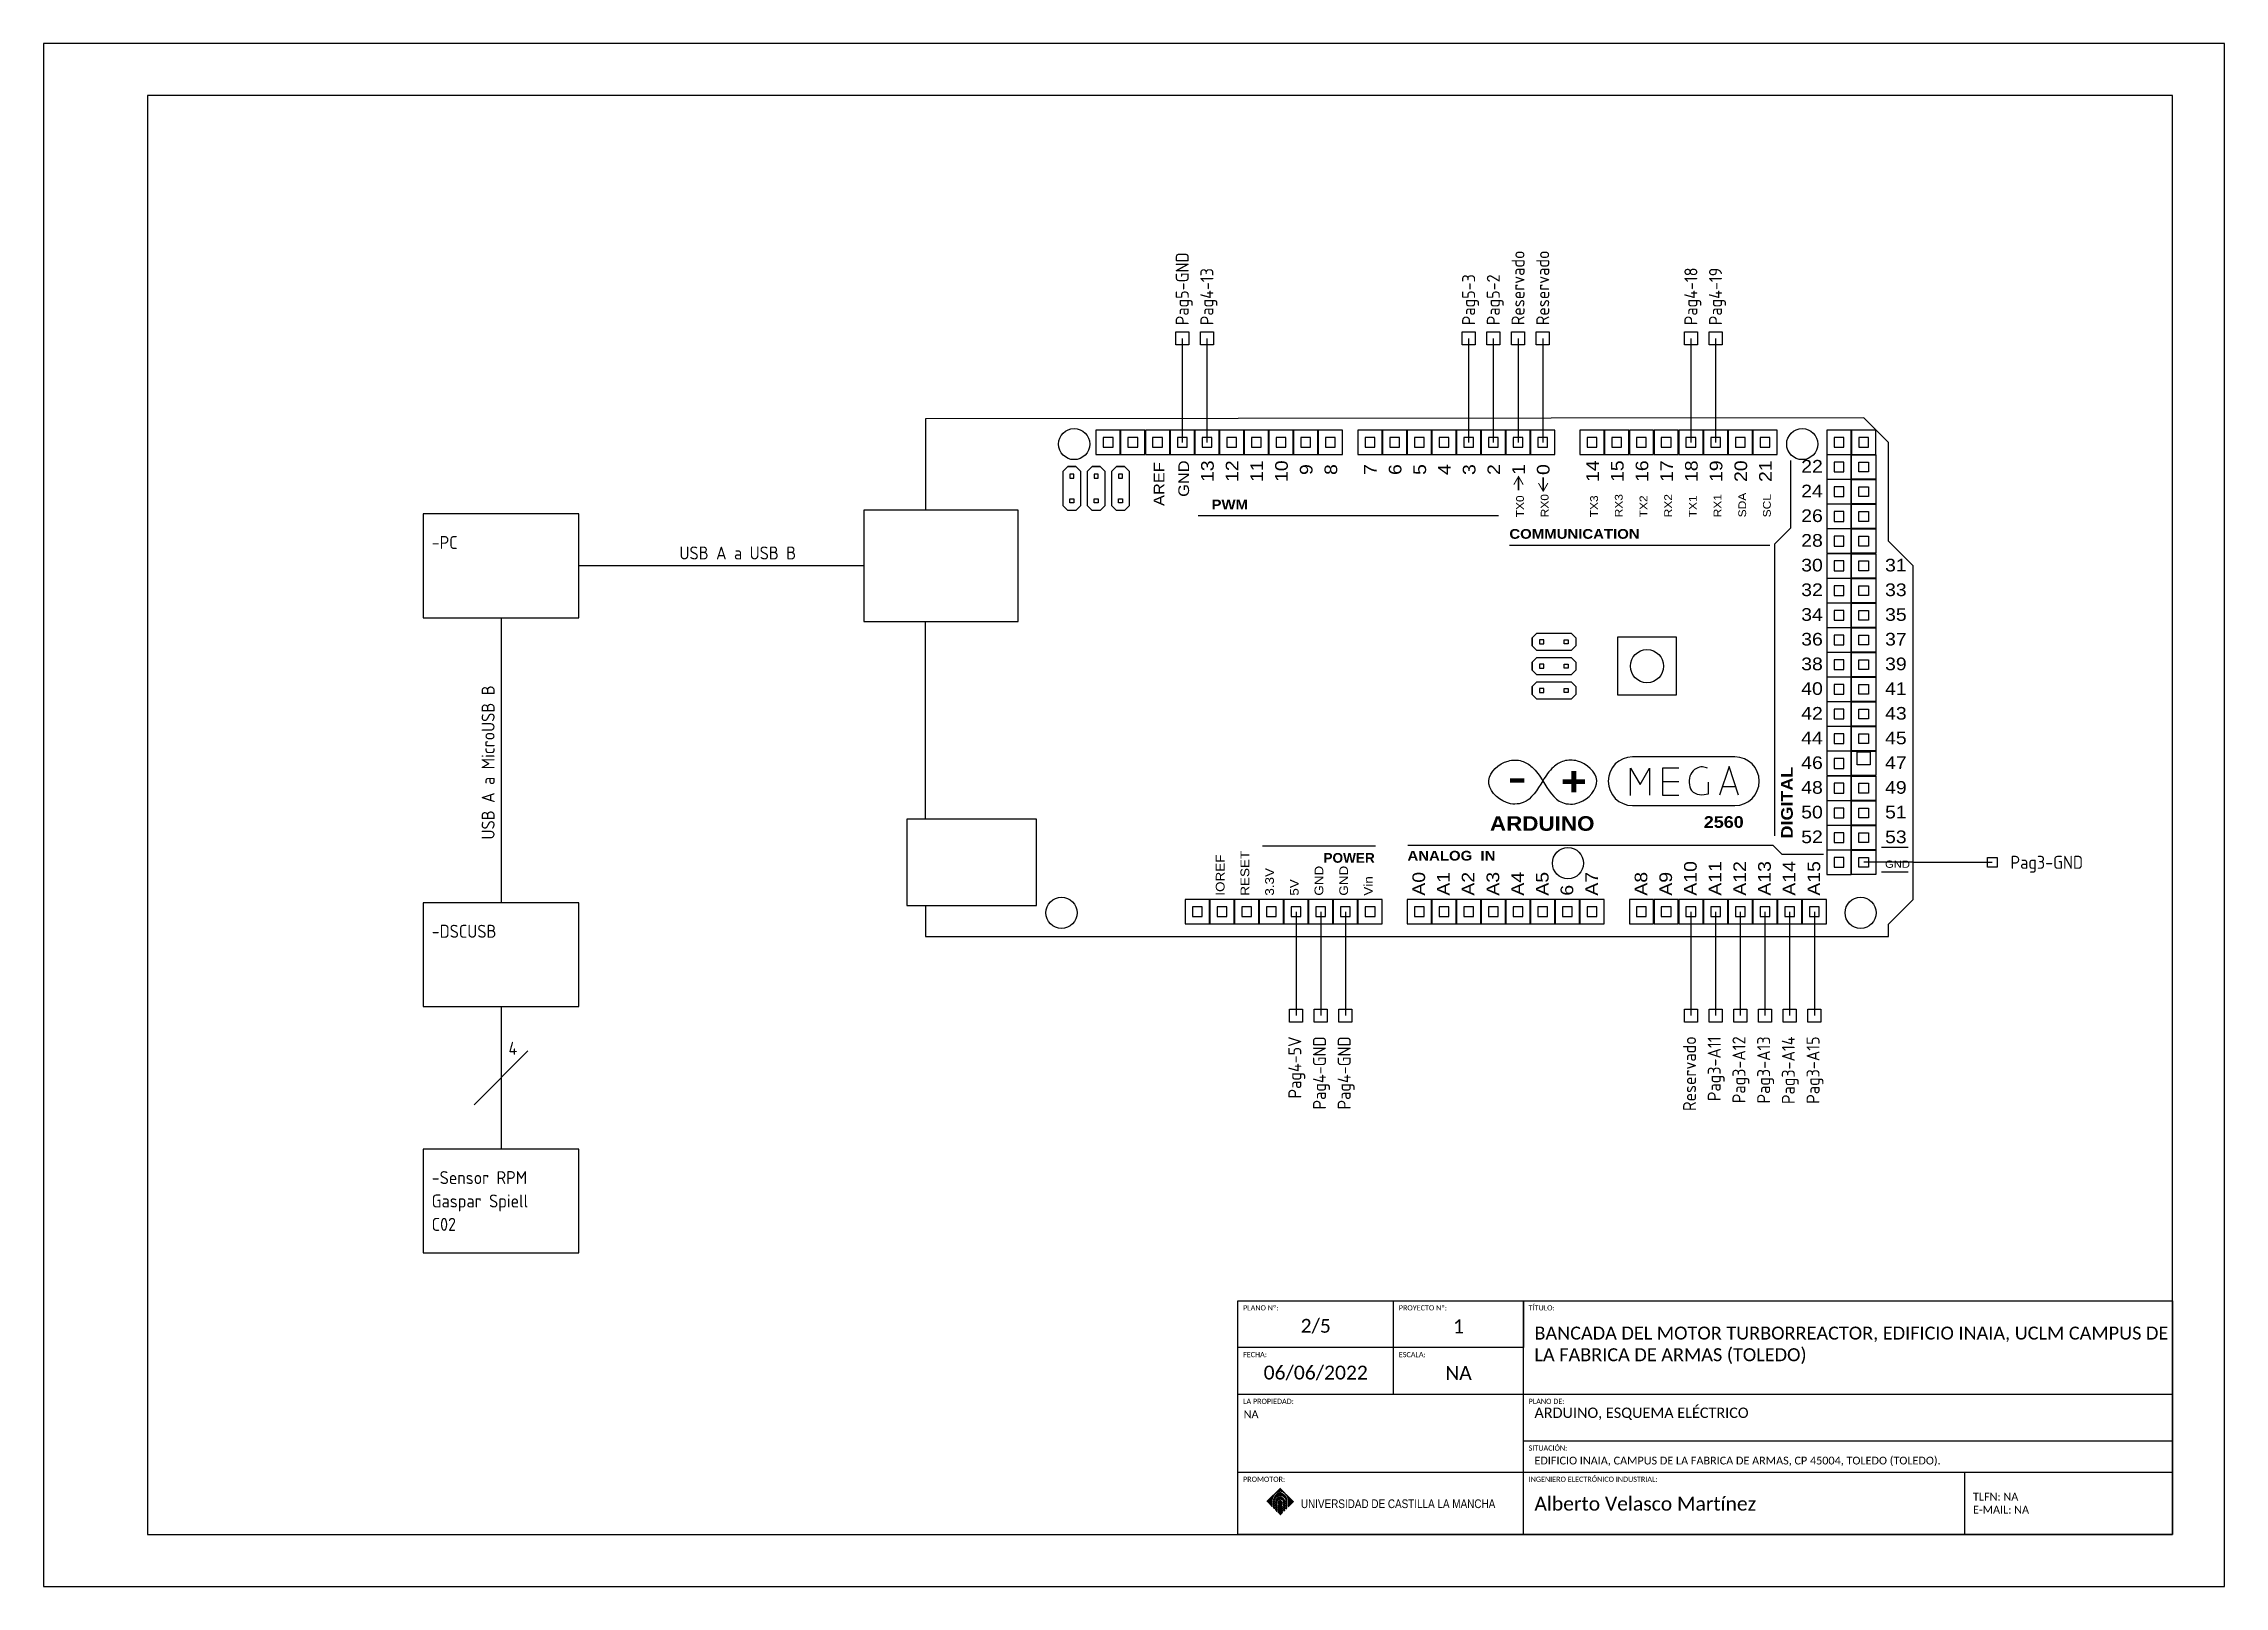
# Model space of a CAD drawing. Header units: millimetres. Extents: x 0 to 2100, y 0 to 297.
# Drawn here: x 420 to 840, y 0 to 297 of the extents above; entities that cross this region are included whole.
import ezdxf
from ezdxf.enums import TextEntityAlignment as Align

# ---------------------------------------------------------------- set-up
doc = ezdxf.new("R2010")
doc.units = ezdxf.units.MM
doc.layers.add('00_Leyenda', color=250, linetype='Continuous', lineweight=15)
doc.layers.add('Cajetin', color=7, linetype='Continuous', plot=False)
for name, color, linetype in [('Cajetin1', 7, 'Continuous'), ('Hoja', 7, 'Continuous'), ('MISC', 7, 'Continuous'), ('SYMS', 7, 'Continuous'), ('TAGS', 178, 'Continuous'), ('TERMS', 250, 'Continuous'), ('WIREREF', 10, 'Continuous')]:
    doc.layers.add(name, color=color, linetype=linetype)
doc.layers.add('LOGO CLM', color=7, linetype='Continuous', true_color=0xffffff)
doc.styles.add('estilo3', font='gdt.shx')
doc.styles.get("Standard").update_dxf_attribs({"font": 'arial.ttf'})
doc.styles.add('WD_IEC', font='ISOCP2.shx', dxfattribs={"width": 0.9, "height": 4})

msp = doc.modelspace()

# ---------------------------------------------------------------- texts
at = {"color": 18, "true_color": 0x000000, "attachment_point": 1}
for s, insert, char_height in [('{\\W1.1;-}', (701.88, 159.75), 7.489), ('{\\fArial|b1|i0|c0|p34;\\W1.1;+}', (712.18, 157.81), 5.6167), ('{\\fArial|b1|i0|c0|p34;\\W1.1;2560}', (739.74, 148.27), 2.2467)]:
    msp.add_mtext_dynamic_manual_height_columns(s, width=17.8096, gutter_width=1.87, heights=[0], dxfattribs=dict(at, insert=insert, char_height=char_height))
at = {"insert": (698.55, 148.27), "char_height": 2.8084, "attachment_point": 1}
msp.add_mtext_dynamic_manual_height_columns('{\\fArial|b1|i0|c0|p34;\\W1.1;ARDUINO}', width=17.8096, gutter_width=1.87, heights=[0], dxfattribs=at)
at = {"layer": '00_Leyenda', "linetype": 'ByBlock', "lineweight": 0}
for s, width, heights, insert, char_height, attachment_point in [('\\pxi1,ql;{\\fCalibri Light|b0|i0|c0|p34;PLANO Nº:}', 84.3774, [10.15], (650, 54.12), 1, 1), ('{\\fCalibri Light|b0|i0|c0|p34;2/5}', 30, [5.09], (665, 50.07), 2.6667, 5), ('\\pxi1,ql;{\\fCalibri Light|b0|i0|c0|p34;PROYECTO Nº:}', 84.3774, [10.15], (680, 54.12), 1, 1), ('\\pxqc;{\\fCalibri Light|b0|i0|c0|p34;1}', 25, [5.09], (680, 51.4), 2.6667, 1), ('\\pxi1,ql;{\\fCalibri Light|b0|i0|c0|p34;TÍTULO:}', 84.3774, [10.15], (705, 54.12), 1, 1), ('{\\fCalibri Light|b0|i0|c0|p34;BANCADA DEL MOTOR TURBORREACTOR, EDIFICIO INAIA, UCLM CAMPUS DE LA FABRICA DE ARMAS (TOLEDO)}', 125, [13.01], (707.12, 50.01), 2.5, 1), ('\\pxi1,ql;{\\fCalibri Light|b0|i0|c0|p34;FECHA:}', 84.3774, [10.15], (650, 45.12), 1, 1), ('{\\fCalibri Light|b0|i0|c0|p34;06/06/2022}', 30, [5.09], (665, 41.07), 2.6667, 5), ('\\pxi1,ql;{\\fCalibri Light|b0|i0|c0|p34;ESCALA:}', 84.3774, [10.15], (680, 45.12), 1, 1), ('\\pxqc;{\\fCalibri Light|b0|i0|c0|p34;NA}', 25, [5.09], (680, 42.42), 2.6667, 1), ('\\pxi1,ql;{\\fCalibri Light|b0|i0|c0|p34;LA PROPIEDAD:}', 84.3774, [10.15], (650, 36.12), 1, 1), ('{\\fCalibri Light|b0|i0|c0|p34;NA}', 53.1941, [12.17], (651.12, 33.88), 1.5, 1), ('\\pxi1,ql;{\\fCalibri Light|b0|i0|c0|p34;PLANO DE:}', 84.3774, [10.15], (705, 36.12), 1, 1), ('{\\fCalibri Light|b0|i0|c0|p34;ARDUINO, ESQUEMA ELÉCTRICO}', 124.5512, [4.51], (707.12, 34.42), 2, 1), ('\\pxi1,ql;{\\fCalibri Light|b0|i0|c0|p34;SITUACIÓN:}', 84.3774, [10.15], (705, 27.12), 1, 1), ('\\pxi1,ql;{\\fCalibri Light|b0|i0|c0|p34;PROMOTOR:}', 84.3774, [10.15], (650, 21.12), 1, 1), ('\\pxi1,ql;{\\fCalibri Light|b0|i0|c0|p34;INGENIERO ELECTRÓNICO INDUSTRIAL:}', 84.3774, [10.15], (705, 21.12), 1, 1), ('{\\fCalibri Light|b0|i0|c0|p34;EDIFICIO INAIA, CAMPUS DE LA FABRICA DE ARMAS, CP 45004, TOLEDO (TOLEDO).}', 125, [13.01], (707.12, 24.97), 1.5, 1), ('{\\fCalibri Light|b0|i0|c0|p34;Alberto Velasco Martínez}', 85, [11.4], (707.12, 15.9), 2.6667, 4), ('\\pxql;{\\fCalibri Light|b0|i0|c0|p34;   TLFN: NA\\P   E-MAIL: NA}', 40, [12], (790, 16), 1.5, 4)]:
    msp.add_mtext_dynamic_manual_height_columns(s, width=width, gutter_width=13.33, heights=heights, dxfattribs=dict(at, insert=insert, char_height=char_height, attachment_point=attachment_point))
at = {"layer": 'LOGO CLM', "color": 234, "true_color": 0x971c47, "insert": (662.14, 16.74), "char_height": 1.6667, "width": 41.3899, "attachment_point": 1, "style": 'estilo3'}
msp.add_mtext('{\\fArial Narrow|b0|i0|c0|p34;UNIVERSIDAD DE CASTILLA LA MANCHA}', dxfattribs=at)
at = {"layer": 'MISC', "style": 'WD_IEC'}
for s, p in [('Gaspar Spiell', (494.74, 72.94)), ('C02', (494.74, 68.44))]:
    msp.add_text(s, height=2.5, dxfattribs=at).set_placement(p)
at = {"layer": 'TAGS', "style": 'WD_IEC'}
for s, rotation, p in [('Pag5-GND', 90, (640.54, 242.78)), ('Reservado', 90, (705.21, 242.78)), ('Reservado', 90, (709.97, 242.78)), ('Pag4-13', 90, (645.29, 242.78)), ('Pag5-3', 90, (695.7, 242.78)), ('Pag5-2', 90, (700.45, 242.78)), ('Pag4-18', 90, (738.5, 242.78)), ('Pag4-19', 90, (743.25, 242.78)), ('Pag3-GND', 0, (798.81, 138.14))]:
    msp.add_text(s, height=2.5, rotation=rotation, dxfattribs=at).set_placement(p)
for s, p in [('-PC', (494.74, 199.71)), ('-DSCUSB', (494.74, 124.86)), ('-Sensor RPM', (494.74, 77.44))]:
    msp.add_text(s, height=2.5, dxfattribs=at).set_placement(p)
for s, p in [('USB A a USB B', (564.94, 197.69)), ('4', (511.23, 102.33))]:
    msp.add_text(s, height=2.5, dxfattribs=at).set_placement(p, align=Align.RIGHT)
for s, p in [('USB A a MicroUSB B', (506.86, 173.46)), ('Pag4-5V', (662.22, 105.88)), ('Pag4-GND', (666.97, 105.88)), ('Pag4-GND', (671.73, 105.88)), ('Reservado', (738.25, 105.88)), ('Pag3-A11', (743, 105.88)), ('Pag3-A12', (747.76, 105.88)), ('Pag3-A13', (752.52, 105.88)), ('Pag3-A14', (757.27, 105.88)), ('Pag3-A15', (762.03, 105.88))]:
    msp.add_text(s, height=2.5, rotation=90, dxfattribs=at).set_placement(p, align=Align.RIGHT)
at = {"layer": 'TERMS', "width": 1.1}
for s, height, p in [('AREF', 2.059, (635.85, 207.99)), ('GND', 2.059, (640.6, 209.74)), ('13', 2.434, (645.36, 212.61)), ('12', 2.434, (650.11, 212.61)), ('11', 2.434, (654.87, 212.61)), ('10', 2.434, (659.62, 212.61)), ('9', 2.43, (664.38, 213.96)), ('8', 2.43, (669.13, 213.96)), ('7', 2.43, (676.74, 213.96)), ('6', 2.43, (681.5, 213.96)), ('5', 2.43, (686.25, 213.96)), ('4', 2.43, (691.01, 213.96)), ('3', 2.43, (695.76, 213.96)), ('2', 2.43, (700.52, 213.96)), ('1', 2.43, (705.28, 213.96)), ('0', 2.43, (710.03, 213.96)), ('14', 2.434, (719.54, 212.61)), ('15', 2.434, (724.3, 212.61)), ('16', 2.434, (729.05, 212.61)), ('17', 2.434, (733.81, 212.61)), ('18', 2.434, (738.56, 212.61)), ('19', 2.434, (743.32, 212.61)), ('20', 2.434, (748.08, 212.61)), ('21', 2.434, (752.83, 212.61)), ('RX0', 1.498, (709.84, 205.81)), ('RX3', 1.498, (724.11, 205.81)), ('RX2', 1.498, (733.62, 205.81)), ('RX1', 1.498, (743.13, 205.81)), ('SDA', 1.498, (747.89, 205.81)), ('SCL', 1.498, (752.64, 205.81)), ('TX0', 1.498, (705.09, 205.81)), ('TX3', 1.498, (719.35, 205.81)), ('TX2', 1.498, (728.87, 205.81)), ('TX1', 1.498, (738.38, 205.81)), ('IOREF', 1.685, (647.44, 132.97)), ('RESET', 1.685, (652.2, 132.97)), ('A10', 2.434, (738.37, 132.97)), ('A11', 2.434, (743.13, 132.97)), ('A12', 2.434, (747.88, 132.97)), ('A13', 2.434, (752.64, 132.97)), ('A14', 2.434, (757.39, 132.97)), ('A15', 2.434, (762.15, 132.97)), ('3.3V', 1.685, (656.95, 132.97)), ('5V', 1.685, (661.71, 132.97)), ('GND', 1.685, (666.46, 132.97)), ('GND', 1.685, (671.22, 132.97)), ('Vin', 1.685, (675.97, 132.97)), ('A0', 2.434, (686.06, 132.97)), ('A1', 2.434, (690.82, 132.97)), ('A2', 2.434, (695.57, 132.97)), ('A3', 2.434, (700.33, 132.97)), ('A4', 2.434, (705.08, 132.97)), ('A5', 2.434, (709.84, 132.97)), ('6', 2.43, (714.59, 132.97)), ('A7', 2.434, (719.35, 132.97)), ('A8', 2.434, (728.86, 132.97)), ('A9', 2.434, (733.62, 132.97))]:
    msp.add_text(s, height=height, rotation=90, dxfattribs=at).set_placement(p)
for s, height, p in [('22', 2.434, (758.5, 214.42)), ('24', 2.434, (758.5, 209.66)), ('26', 2.434, (758.5, 204.9)), ('28', 2.434, (758.5, 200.15)), ('30', 2.434, (758.5, 195.39)), ('31', 2.434, (774.65, 195.39)), ('32', 2.434, (758.5, 190.64)), ('33', 2.434, (774.65, 190.64)), ('34', 2.434, (758.5, 185.88)), ('35', 2.434, (774.65, 185.88)), ('36', 2.434, (758.5, 181.13)), ('37', 2.434, (774.65, 181.13)), ('38', 2.434, (758.5, 176.37)), ('39', 2.434, (774.65, 176.37)), ('40', 2.434, (758.5, 171.62)), ('41', 2.434, (774.65, 171.62)), ('42', 2.434, (758.5, 166.86)), ('43', 2.434, (774.65, 166.86)), ('44', 2.434, (758.5, 162.11)), ('45', 2.434, (774.65, 162.11)), ('46', 2.434, (758.5, 157.35)), ('47', 2.434, (774.65, 157.35)), ('48', 2.434, (758.5, 152.59)), ('49', 2.434, (774.65, 152.59)), ('50', 2.434, (758.5, 147.84)), ('51', 2.434, (774.65, 147.84)), ('52', 2.434, (758.5, 143.08)), ('53', 2.434, (774.65, 143.08)), ('GND', 1.404, (774.65, 138.33))]:
    msp.add_text(s, height=height, dxfattribs=at).set_placement(p)
at = {"layer": 'TERMS', "char_height": 1.8722, "attachment_point": 1}
for s, width, insert in [('{\\fArial|b1|i0|c0|p34;\\W1.1;PWM}', 17.8096, (644.93, 209.21)), ('{\\fArial|b1|i0|c0|p34;\\W1.1;COMMUNICATION}', 17.8096, (702.29, 203.55)), ('{\\fArial|b1|i0|c0|p34;POWER}', 10.1455, (666.49, 141.18)), ('{\\fArial|b1|i0|c0|p34;\\W1.1;ANALOG  IN}', 17.8096, (682.67, 141.6))]:
    msp.add_mtext_dynamic_manual_height_columns(s, width=width, gutter_width=1.87, heights=[0], dxfattribs=dict(at, insert=insert))
at = {"layer": 'TERMS', "insert": (754.63, 143.98), "char_height": 2.2467, "attachment_point": 1, "rotation": 90}
msp.add_mtext_dynamic_manual_height_columns('{\\fArial|b1|i0|c0|p34;\\W1.1;DIGITAL}', width=17.8096, gutter_width=1.87, heights=[0], dxfattribs=at)

# ---------------------------------------------------------------- blocks, each defined once
blk = doc.blocks.new('VT0_01')
for p, q in [((-1.25, -1.25), (-1.25, 1.25)), ((-1.25, 1.25), (1.25, 1.25)), ((1.25, 1.25), (1.25, -1.25)), ((1.25, -1.25), (-1.25, -1.25))]:
    blk.add_line(p, q)
at = {"style": 'WD_IEC', "flags": 1}
for tag, p in [('X4TERM01', (-1.25, 0)), ('X2TERM01', (0, 1.25)), ('X1TERM01', (1.25, 0)), ('X8TERM01', (0, -1.25))]:
    blk.add_attdef(tag, p, '', height=0.32, dxfattribs=at)

# ---------------------------------------------------------------- linework, layer by layer
at = {"color": 18, "true_color": 0x000000}
for p, q in [((616.35, 214.69), (617.25, 215.58)), ((616.35, 208.05), (616.35, 214.69)), ((618.8, 215.58), (619.7, 214.69)), ((619.7, 214.69), (619.7, 208.05)), ((621.04, 214.69), (621.94, 215.58)), ((621.04, 208.05), (621.04, 214.69)), ((623.5, 215.58), (624.4, 214.69)), ((624.4, 214.69), (624.4, 208.05)), ((625.74, 214.69), (626.64, 215.58)), ((625.74, 208.05), (625.74, 214.69)), ((628.19, 215.58), (629.09, 214.69)), ((629.09, 214.69), (629.09, 208.05)), ((617.25, 207.15), (616.35, 208.05)), ((618.8, 207.15), (617.25, 207.15)), ((619.7, 208.05), (618.8, 207.15)), ((621.94, 207.15), (621.04, 208.05)), ((623.5, 207.15), (621.94, 207.15)), ((624.4, 208.05), (623.5, 207.15)), ((626.64, 207.15), (625.74, 208.05)), ((628.19, 207.15), (626.64, 207.15)), ((629.09, 208.05), (628.19, 207.15)), ((706.67, 182.63), (707.56, 183.53)), ((707.56, 180.18), (706.67, 181.08)), ((707.56, 183.53), (714.2, 183.53)), ((714.2, 183.53), (715.1, 182.63)), ((715.1, 181.08), (714.2, 180.18)), ((715.1, 182.63), (715.1, 181.08)), ((706.67, 177.94), (707.56, 178.84)), ((714.2, 180.18), (707.56, 180.18)), ((707.56, 178.84), (714.2, 178.84)), ((714.2, 178.84), (715.1, 177.94)), ((715.1, 177.94), (715.1, 176.38)), ((707.56, 175.48), (706.67, 176.38)), ((706.67, 173.24), (707.56, 174.14)), ((714.2, 175.48), (707.56, 175.48)), ((707.56, 174.14), (714.2, 174.14)), ((715.1, 176.38), (714.2, 175.48)), ((714.2, 174.14), (715.1, 173.24)), ((715.1, 173.24), (715.1, 171.69)), ((707.56, 170.79), (706.67, 171.69)), ((714.2, 170.79), (707.56, 170.79)), ((715.1, 171.69), (714.2, 170.79)), ((731.8, 154.93), (734.9, 154.93)), ((743.3, 153.96), (745.9, 153.96))]:
    msp.add_line(p, q, dxfattribs=at)
for points in [[(589.83, 131.07), (589.83, 125.13), (775.29, 125.13), (775.29, 125.13), (775.29, 127.51), (780.05, 132.26), (780.05, 196.46), (780.05, 196.46), (775.29, 201.22), (775.29, 201.22), (775.29, 220.24), (775.29, 220.24), (770.54, 224.99), (770.54, 224.99), (589.83, 224.78), (589.83, 224.78), (589.83, 207.16)], [(589.83, 147.72), (589.83, 185.76)], [(725.62, 152.24), (725.62, 157.53), (727.46, 154.35), (729.3, 157.53), (729.3, 152.33)], [(734.9, 157.53), (731.8, 157.53), (731.8, 152.33), (734.9, 152.33)], [(746.44, 152.33), (744.6, 157.85), (742.76, 152.33)]]:
    msp.add_lwpolyline(points, dxfattribs=at)
for points in [[(622.68, 217.9), (627.36, 217.9), (627.36, 222.58), (622.68, 222.58)], [(624.08, 219.3), (625.96, 219.3), (625.96, 221.17), (624.08, 221.17)], [(627.43, 217.9), (632.11, 217.9), (632.11, 222.58), (627.43, 222.58)], [(628.84, 219.3), (630.71, 219.3), (630.71, 221.17), (628.84, 221.17)], [(632.19, 217.9), (636.87, 217.9), (636.87, 222.58), (632.19, 222.58)], [(633.59, 219.3), (635.47, 219.3), (635.47, 221.17), (633.59, 221.17)], [(636.95, 217.9), (641.63, 217.9), (641.63, 222.58), (636.95, 222.58)], [(638.35, 219.3), (640.22, 219.3), (640.22, 221.17), (638.35, 221.17)], [(641.7, 217.9), (646.38, 217.9), (646.38, 222.58), (641.7, 222.58)], [(643.1, 219.3), (644.98, 219.3), (644.98, 221.17), (643.1, 221.17)], [(646.46, 217.9), (651.14, 217.9), (651.14, 222.58), (646.46, 222.58)], [(647.86, 219.3), (649.73, 219.3), (649.73, 221.17), (647.86, 221.17)], [(651.21, 217.9), (655.89, 217.9), (655.89, 222.58), (651.21, 222.58)], [(652.62, 219.3), (654.49, 219.3), (654.49, 221.17), (652.62, 221.17)], [(655.97, 217.9), (660.65, 217.9), (660.65, 222.58), (655.97, 222.58)], [(657.37, 219.3), (659.24, 219.3), (659.24, 221.17), (657.37, 221.17)], [(660.72, 217.9), (665.4, 217.9), (665.4, 222.58), (660.72, 222.58)], [(662.13, 219.3), (664, 219.3), (664, 221.17), (662.13, 221.17)], [(665.48, 217.9), (670.16, 217.9), (670.16, 222.58), (665.48, 222.58)], [(666.88, 219.3), (668.75, 219.3), (668.75, 221.17), (666.88, 221.17)], [(673.09, 217.9), (677.77, 217.9), (677.77, 222.58), (673.09, 222.58)], [(674.49, 219.3), (676.36, 219.3), (676.36, 221.17), (674.49, 221.17)], [(677.84, 217.9), (682.52, 217.9), (682.52, 222.58), (677.84, 222.58)], [(679.25, 219.3), (681.12, 219.3), (681.12, 221.17), (679.25, 221.17)], [(682.6, 217.9), (687.28, 217.9), (687.28, 222.58), (682.6, 222.58)], [(684, 219.3), (685.87, 219.3), (685.87, 221.17), (684, 221.17)], [(687.35, 217.9), (692.03, 217.9), (692.03, 222.58), (687.35, 222.58)], [(688.76, 219.3), (690.63, 219.3), (690.63, 221.17), (688.76, 221.17)], [(692.11, 217.9), (696.79, 217.9), (696.79, 222.58), (692.11, 222.58)], [(693.51, 219.3), (695.39, 219.3), (695.39, 221.17), (693.51, 221.17)], [(696.86, 217.9), (701.55, 217.9), (701.55, 222.58), (696.86, 222.58)], [(698.27, 219.3), (700.14, 219.3), (700.14, 221.17), (698.27, 221.17)], [(701.62, 217.9), (706.3, 217.9), (706.3, 222.58), (701.62, 222.58)], [(703.02, 219.3), (704.9, 219.3), (704.9, 221.17), (703.02, 221.17)], [(706.38, 217.9), (711.06, 217.9), (711.06, 222.58), (706.38, 222.58)], [(707.78, 219.3), (709.65, 219.3), (709.65, 221.17), (707.78, 221.17)], [(715.89, 217.9), (720.57, 217.9), (720.57, 222.58), (715.89, 222.58)], [(717.29, 219.3), (719.16, 219.3), (719.16, 221.17), (717.29, 221.17)], [(720.64, 217.9), (725.32, 217.9), (725.32, 222.58), (720.64, 222.58)], [(722.05, 219.3), (723.92, 219.3), (723.92, 221.17), (722.05, 221.17)], [(725.4, 217.9), (730.08, 217.9), (730.08, 222.58), (725.4, 222.58)], [(726.8, 219.3), (728.67, 219.3), (728.67, 221.17), (726.8, 221.17)], [(730.15, 217.9), (734.83, 217.9), (734.83, 222.58), (730.15, 222.58)], [(731.56, 219.3), (733.43, 219.3), (733.43, 221.17), (731.56, 221.17)], [(734.91, 217.9), (739.59, 217.9), (739.59, 222.58), (734.91, 222.58)], [(736.31, 219.3), (738.19, 219.3), (738.19, 221.17), (736.31, 221.17)], [(739.66, 217.9), (744.34, 217.9), (744.34, 222.58), (739.66, 222.58)], [(741.07, 219.3), (742.94, 219.3), (742.94, 221.17), (741.07, 221.17)], [(744.42, 217.9), (749.1, 217.9), (749.1, 222.58), (744.42, 222.58)], [(745.82, 219.3), (747.7, 219.3), (747.7, 221.17), (745.82, 221.17)], [(749.18, 217.9), (753.86, 217.9), (753.86, 222.58), (749.18, 222.58)], [(750.58, 219.3), (752.45, 219.3), (752.45, 221.17), (750.58, 221.17)], [(763.44, 217.9), (768.12, 217.9), (768.12, 222.58), (763.44, 222.58)], [(764.85, 219.3), (766.72, 219.3), (766.72, 221.17), (764.85, 221.17)], [(768.2, 217.9), (772.88, 217.9), (772.88, 222.58), (768.2, 222.58)], [(769.6, 219.3), (771.47, 219.3), (771.47, 221.17), (769.6, 221.17)], [(617.25, 215.58), (617.25, 215.58), (618.8, 215.58), (618.8, 215.58)], [(621.94, 215.58), (621.94, 215.58), (623.5, 215.58), (623.5, 215.58)], [(626.64, 215.58), (626.64, 215.58), (628.19, 215.58), (628.19, 215.58)], [(763.44, 213.14), (768.12, 213.14), (768.12, 217.82), (763.44, 217.82)], [(764.85, 214.55), (766.72, 214.55), (766.72, 216.42), (764.85, 216.42)], [(768.2, 213.14), (768.2, 217.82), (772.88, 217.82), (772.88, 213.14)], [(769.6, 214.55), (769.6, 216.42), (771.47, 216.42), (771.47, 214.55)], [(617.63, 214.13), (617.63, 213.35), (618.41, 213.35), (618.41, 214.13)], [(622.33, 214.13), (622.33, 213.35), (623.11, 213.35), (623.11, 214.13)], [(627.03, 214.13), (627.03, 213.35), (627.8, 213.35), (627.8, 214.13)], [(763.44, 208.39), (768.12, 208.39), (768.12, 213.07), (763.44, 213.07)], [(764.85, 209.79), (766.72, 209.79), (766.72, 211.66), (764.85, 211.66)], [(768.2, 208.39), (768.2, 213.07), (772.88, 213.07), (772.88, 208.39)], [(769.6, 209.79), (769.6, 211.66), (771.47, 211.66), (771.47, 209.79)], [(577.94, 185.76), (607.66, 185.76), (607.66, 207.16), (577.94, 207.16)], [(617.63, 208.61), (617.63, 209.39), (618.41, 209.39), (618.41, 208.61)], [(622.33, 208.61), (622.33, 209.39), (623.11, 209.39), (623.11, 208.61)], [(627.03, 208.61), (627.03, 209.39), (627.8, 209.39), (627.8, 208.61)], [(763.44, 203.63), (768.12, 203.63), (768.12, 208.31), (763.44, 208.31)], [(764.85, 205.03), (766.72, 205.03), (766.72, 206.91), (764.85, 206.91)], [(768.2, 203.63), (768.2, 208.31), (772.88, 208.31), (772.88, 203.63)], [(769.6, 205.03), (769.6, 206.91), (771.47, 206.91), (771.47, 205.03)], [(763.44, 198.88), (768.12, 198.88), (768.12, 203.56), (763.44, 203.56)], [(764.85, 200.28), (766.72, 200.28), (766.72, 202.15), (764.85, 202.15)], [(768.2, 198.88), (768.2, 203.56), (772.88, 203.56), (772.88, 198.88)], [(769.6, 200.28), (769.6, 202.15), (771.47, 202.15), (771.47, 200.28)], [(763.44, 194.12), (768.12, 194.12), (768.12, 198.8), (763.44, 198.8)], [(768.2, 194.12), (768.2, 198.8), (772.88, 198.8), (772.88, 194.12)], [(763.44, 189.36), (768.12, 189.36), (768.12, 194.04), (763.44, 194.04)], [(764.85, 195.52), (766.72, 195.52), (766.72, 197.4), (764.85, 197.4)], [(768.2, 189.36), (768.2, 194.04), (772.88, 194.04), (772.88, 189.36)], [(769.6, 195.52), (769.6, 197.4), (771.47, 197.4), (771.47, 195.52)], [(763.44, 184.61), (768.12, 184.61), (768.12, 189.29), (763.44, 189.29)], [(764.85, 190.77), (766.72, 190.77), (766.72, 192.64), (764.85, 192.64)], [(768.2, 184.61), (768.2, 189.29), (772.88, 189.29), (772.88, 184.61)], [(769.6, 190.77), (769.6, 192.64), (771.47, 192.64), (771.47, 190.77)], [(764.85, 186.01), (766.72, 186.01), (766.72, 187.89), (764.85, 187.89)], [(769.6, 186.01), (769.6, 187.89), (771.47, 187.89), (771.47, 186.01)], [(706.67, 181.08), (706.67, 181.08), (706.67, 182.63), (706.67, 182.63)], [(708.12, 181.47), (708.9, 181.47), (708.9, 182.24), (708.12, 182.24)], [(713.64, 181.47), (712.87, 181.47), (712.87, 182.24), (713.64, 182.24)], [(723.18, 182.78), (734.41, 182.78), (734.41, 171.54), (723.18, 171.54)], [(763.44, 179.85), (768.12, 179.85), (768.12, 184.53), (763.44, 184.53)], [(764.85, 181.26), (766.72, 181.26), (766.72, 183.13), (764.85, 183.13)], [(768.2, 179.85), (768.2, 184.53), (772.88, 184.53), (772.88, 179.85)], [(769.6, 181.26), (769.6, 183.13), (771.47, 183.13), (771.47, 181.26)], [(706.67, 176.38), (706.67, 176.38), (706.67, 177.94), (706.67, 177.94)], [(708.12, 176.77), (708.9, 176.77), (708.9, 177.55), (708.12, 177.55)], [(713.64, 176.77), (712.87, 176.77), (712.87, 177.55), (713.64, 177.55)], [(763.44, 175.1), (768.12, 175.1), (768.12, 179.78), (763.44, 179.78)], [(764.85, 176.5), (766.72, 176.5), (766.72, 178.37), (764.85, 178.37)], [(768.2, 175.1), (768.2, 179.78), (772.88, 179.78), (772.88, 175.1)], [(769.6, 176.5), (769.6, 178.37), (771.47, 178.37), (771.47, 176.5)], [(706.67, 171.69), (706.67, 171.69), (706.67, 173.24), (706.67, 173.24)], [(708.12, 172.07), (708.9, 172.07), (708.9, 172.85), (708.12, 172.85)], [(713.64, 172.07), (712.87, 172.07), (712.87, 172.85), (713.64, 172.85)], [(763.44, 170.34), (768.12, 170.34), (768.12, 175.02), (763.44, 175.02)], [(764.85, 171.75), (766.72, 171.75), (766.72, 173.62), (764.85, 173.62)], [(768.2, 170.34), (768.2, 175.02), (772.88, 175.02), (772.88, 170.34)], [(769.6, 171.75), (769.6, 173.62), (771.47, 173.62), (771.47, 171.75)], [(763.44, 165.59), (768.12, 165.59), (768.12, 170.27), (763.44, 170.27)], [(764.85, 166.99), (766.72, 166.99), (766.72, 168.86), (764.85, 168.86)], [(768.2, 165.59), (768.2, 170.27), (772.88, 170.27), (772.88, 165.59)], [(769.6, 166.99), (769.6, 168.86), (771.47, 168.86), (771.47, 166.99)], [(763.44, 160.83), (768.12, 160.83), (768.12, 165.51), (763.44, 165.51)], [(764.85, 162.24), (766.72, 162.24), (766.72, 164.11), (764.85, 164.11)], [(768.2, 160.83), (768.2, 165.51), (772.88, 165.51), (772.88, 160.83)], [(769.6, 162.24), (769.6, 164.11), (771.47, 164.11), (771.47, 162.24)], [(763.44, 156.08), (768.12, 156.08), (768.12, 160.76), (763.44, 160.76)], [(768.2, 156.08), (768.2, 160.76), (772.88, 160.76), (772.88, 156.08)], [(763.44, 151.32), (768.12, 151.32), (768.12, 156), (763.44, 156)], [(764.85, 157.48), (766.72, 157.48), (766.72, 159.35), (764.85, 159.35)], [(768.2, 151.32), (768.2, 156), (772.88, 156), (772.88, 151.32)], [(763.44, 146.56), (768.12, 146.56), (768.12, 151.25), (763.44, 151.25)], [(764.85, 152.72), (766.72, 152.72), (766.72, 154.6), (764.85, 154.6)], [(768.2, 146.56), (768.2, 151.25), (772.88, 151.25), (772.88, 146.56)], [(769.6, 152.72), (769.6, 154.6), (771.47, 154.6), (771.47, 152.72)], [(586.26, 131.07), (611.23, 131.07), (611.23, 147.72), (586.26, 147.72)], [(764.85, 147.97), (766.72, 147.97), (766.72, 149.84), (764.85, 149.84)], [(769.6, 147.97), (769.6, 149.84), (771.47, 149.84), (771.47, 147.97)], [(763.44, 141.81), (768.12, 141.81), (768.12, 146.49), (763.44, 146.49)], [(764.85, 143.21), (766.72, 143.21), (766.72, 145.09), (764.85, 145.09)], [(768.2, 141.81), (768.2, 146.49), (772.88, 146.49), (772.88, 141.81)], [(769.6, 143.21), (769.6, 145.09), (771.47, 145.09), (771.47, 143.21)], [(763.44, 137.05), (768.12, 137.05), (768.12, 141.73), (763.44, 141.73)], [(764.85, 138.46), (766.72, 138.46), (766.72, 140.33), (764.85, 140.33)], [(768.2, 137.05), (768.2, 141.73), (772.88, 141.73), (772.88, 137.05)], [(769.6, 138.46), (769.6, 140.33), (771.47, 140.33), (771.47, 138.46)], [(794.36, 140.33), (796.23, 140.33), (796.23, 138.46), (794.36, 138.46)], [(639.85, 127.54), (644.54, 127.54), (644.54, 132.22), (639.85, 132.22)], [(641.26, 128.95), (643.13, 128.95), (643.13, 130.82), (641.26, 130.82)], [(644.61, 127.54), (649.29, 127.54), (649.29, 132.22), (644.61, 132.22)], [(646.01, 128.95), (647.89, 128.95), (647.89, 130.82), (646.01, 130.82)], [(649.37, 127.54), (654.05, 127.54), (654.05, 132.22), (649.37, 132.22)], [(650.77, 128.95), (652.64, 128.95), (652.64, 130.82), (650.77, 130.82)], [(654.12, 127.54), (658.8, 127.54), (658.8, 132.22), (654.12, 132.22)], [(655.53, 128.95), (657.4, 128.95), (657.4, 130.82), (655.53, 130.82)], [(658.88, 127.54), (663.56, 127.54), (663.56, 132.22), (658.88, 132.22)], [(660.28, 128.95), (662.15, 128.95), (662.15, 130.82), (660.28, 130.82)], [(663.63, 127.54), (668.31, 127.54), (668.31, 132.22), (663.63, 132.22)], [(665.04, 128.95), (666.91, 128.95), (666.91, 130.82), (665.04, 130.82)], [(668.39, 127.54), (673.07, 127.54), (673.07, 132.22), (668.39, 132.22)], [(669.79, 128.95), (671.66, 128.95), (671.66, 130.82), (669.79, 130.82)], [(673.14, 127.54), (677.82, 127.54), (677.82, 132.22), (673.14, 132.22)], [(674.55, 128.95), (676.42, 128.95), (676.42, 130.82), (674.55, 130.82)], [(682.6, 127.54), (687.28, 127.54), (687.28, 132.22), (682.6, 132.22)], [(684, 128.95), (685.87, 128.95), (685.87, 130.82), (684, 130.82)], [(687.35, 127.54), (692.03, 127.54), (692.03, 132.22), (687.35, 132.22)], [(688.76, 128.95), (690.63, 128.95), (690.63, 130.82), (688.76, 130.82)], [(692.11, 127.54), (696.79, 127.54), (696.79, 132.22), (692.11, 132.22)], [(693.51, 128.95), (695.39, 128.95), (695.39, 130.82), (693.51, 130.82)], [(696.86, 127.54), (701.55, 127.54), (701.55, 132.22), (696.86, 132.22)], [(698.27, 128.95), (700.14, 128.95), (700.14, 130.82), (698.27, 130.82)], [(701.62, 127.54), (706.3, 127.54), (706.3, 132.22), (701.62, 132.22)], [(703.02, 128.95), (704.9, 128.95), (704.9, 130.82), (703.02, 130.82)], [(706.38, 127.54), (711.06, 127.54), (711.06, 132.22), (706.38, 132.22)], [(707.78, 128.95), (709.65, 128.95), (709.65, 130.82), (707.78, 130.82)], [(711.13, 127.54), (715.81, 127.54), (715.81, 132.22), (711.13, 132.22)], [(712.54, 128.95), (714.41, 128.95), (714.41, 130.82), (712.54, 130.82)], [(715.89, 127.54), (720.57, 127.54), (720.57, 132.22), (715.89, 132.22)], [(717.29, 128.95), (719.16, 128.95), (719.16, 130.82), (717.29, 130.82)], [(725.4, 127.54), (730.08, 127.54), (730.08, 132.22), (725.4, 132.22)], [(726.8, 128.95), (728.67, 128.95), (728.67, 130.82), (726.8, 130.82)], [(730.15, 127.54), (734.83, 127.54), (734.83, 132.22), (730.15, 132.22)], [(731.56, 128.95), (733.43, 128.95), (733.43, 130.82), (731.56, 130.82)], [(734.91, 127.54), (739.59, 127.54), (739.59, 132.22), (734.91, 132.22)], [(736.31, 128.95), (738.19, 128.95), (738.19, 130.82), (736.31, 130.82)], [(739.66, 127.54), (744.34, 127.54), (744.34, 132.22), (739.66, 132.22)], [(741.07, 128.95), (742.94, 128.95), (742.94, 130.82), (741.07, 130.82)], [(744.42, 127.54), (749.1, 127.54), (749.1, 132.22), (744.42, 132.22)], [(745.82, 128.95), (747.7, 128.95), (747.7, 130.82), (745.82, 130.82)], [(749.18, 127.54), (753.86, 127.54), (753.86, 132.22), (749.18, 132.22)], [(750.58, 128.95), (752.45, 128.95), (752.45, 130.82), (750.58, 130.82)], [(753.93, 127.54), (758.61, 127.54), (758.61, 132.22), (753.93, 132.22)], [(755.33, 128.95), (757.21, 128.95), (757.21, 130.82), (755.33, 130.82)], [(758.69, 127.54), (763.37, 127.54), (763.37, 132.22), (758.69, 132.22)], [(760.09, 128.95), (761.96, 128.95), (761.96, 130.82), (760.09, 130.82)]]:
    msp.add_lwpolyline(points, close=True, dxfattribs=at)
for points in [[(493.09, 186.46), (523.09, 186.46), (523.09, 206.46), (493.09, 206.46)], [(493.09, 111.61), (523.09, 111.61), (523.09, 131.61), (493.09, 131.61)], [(493.09, 64.19), (523.09, 64.19), (523.09, 84.19), (493.09, 84.19)]]:
    msp.add_lwpolyline(points, close=True)
msp.add_lwpolyline([(726.01, 159.69, 1), (726.01, 150.33), (745.73, 150.33, 1), (745.73, 159.69)], format="xyb", close=True, dxfattribs=at)
for centre, radius in [((618.47, 219.91), 3), ((758.7, 219.91), 3), ((728.8, 177.16), 3.2), ((713.58, 139.22), 3), ((616.04, 129.67), 3), ((769.94, 129.67), 3)]:
    msp.add_circle(centre, radius, dxfattribs=at)
for points in [[(708.72, 155.09), (706.66, 157.73), (704.67, 158.88), (702.03, 158.88), (698.32, 155.17), (701.71, 150.89), (704.92, 150.89), (708.72, 155.09)], [(708.72, 155.09), (710.78, 157.73), (712.77, 158.88), (715.4, 158.88), (719.11, 155.17), (715.73, 150.89), (712.51, 150.89), (708.72, 155.09)]]:
    msp.add_spline(points, degree=3, dxfattribs=at)
msp.add_open_spline([(740.48, 157.5), (740.15, 157.62), (739.43, 157.89), (738.16, 157.49), (737.04, 156.41), (736.85, 154.78), (737.15, 153), (738.94, 152.26), (740.08, 152.46), (740.65, 152.56), (740.65, 153.32), (740.65, 154.08), (740.65, 154.83)], degree=3, knots=[0, 0, 0, 0, 1.0338, 2.257641, 3.773456, 5.444226, 7.017985, 8.768223, 10.495451, 10.495451, 10.495451, 11.495451, 11.495451, 11.495451, 11.495451], dxfattribs=at)
at = {"layer": 'Cajetin'}
msp.add_line((705, 46), (705, 55), dxfattribs=at)
at = {"layer": 'Cajetin1'}
for p, q in [((680, 37), (680, 55)), ((705, 46), (650, 46)), ((650, 37), (830, 37)), ((705, 28), (830, 28)), ((790, 10), (790, 22))]:
    msp.add_line(p, q, dxfattribs=at)
for points in [[(440, 10), (830, 10), (830, 287), (440, 287)], [(830, 55), (830, 37), (830, 10), (650, 10), (650, 55)]]:
    msp.add_lwpolyline(points, close=True, dxfattribs=at)
for points in [[(705, 55), (705, 46), (650, 46)], [(650, 22), (705, 22), (705, 46)], [(705, 10), (705, 22), (830, 22)]]:
    msp.add_lwpolyline(points, dxfattribs=at)
at = {"layer": 'Hoja'}
msp.add_lwpolyline([(420, 0), (840, 0), (840, 297), (420, 297)], close=True, dxfattribs=at)
at = {"layer": 'LOGO CLM', "color": 234, "true_color": 0x971c47}
for p, q in [((655.61, 16.31), (658.19, 18.89)), ((655.65, 16.28), (657.14, 17.76)), ((655.69, 16.24), (656.9, 17.45)), ((655.73, 16.2), (656.81, 17.28)), ((655.77, 16.16), (656.75, 17.15)), ((655.8, 16.12), (656.71, 17.03)), ((655.84, 16.09), (656.68, 16.93)), ((655.88, 16.05), (656.66, 16.83)), ((656.86, 16.57), (657.26, 16.97)), ((656.86, 16.49), (657.16, 16.8)), ((656.87, 16.66), (658.29, 18.08)), ((656.88, 16.75), (658.23, 18.09)), ((656.9, 16.84), (658.17, 18.11)), ((656.93, 16.95), (658.07, 18.09)), ((656.97, 17.06), (657.96, 18.05)), ((657.03, 17.2), (657.82, 17.99)), ((657.13, 17.37), (657.65, 17.89)), ((657.24, 17.86), (658.23, 18.85)), ((657.28, 16.39), (658.13, 17.23)), ((657.28, 16.32), (658.2, 17.23)), ((657.28, 16.24), (658.27, 17.23)), ((657.29, 16.47), (658.04, 17.23)), ((657.31, 16.57), (657.95, 17.21)), ((657.34, 16.68), (657.84, 17.18)), ((657.42, 16.83), (657.68, 17.1)), ((657.55, 18.1), (658.27, 18.82)), ((657.55, 17.26), (658.34, 18.06)), ((657.71, 18.19), (658.31, 18.78)), ((657.72, 17.36), (658.4, 18.03)), ((657.75, 16.63), (658.34, 17.22)), ((657.84, 17.4), (658.45, 18.01)), ((657.85, 18.25), (658.34, 18.74)), ((657.92, 16.72), (658.4, 17.2)), ((657.94, 17.43), (658.5, 17.99)), ((657.97, 18.29), (658.38, 18.7)), ((658.02, 16.75), (658.46, 17.18)), ((658.03, 17.44), (658.55, 17.96)), ((658.07, 18.32), (658.42, 18.66)), ((658.11, 17.45), (658.6, 17.94)), ((658.11, 16.76), (658.51, 17.16)), ((658.17, 18.34), (658.46, 18.63)), ((658.19, 17.45), (658.65, 17.91)), ((658.19, 16.76), (658.56, 17.14)), ((658.23, 18.32), (658.49, 18.59)), ((658.25, 16.76), (658.61, 17.11)), ((658.26, 17.45), (658.69, 17.88)), ((658.29, 18.3), (658.53, 18.55)), ((658.32, 16.74), (658.66, 17.08)), ((658.33, 17.44), (658.74, 17.85)), ((658.35, 18.29), (658.57, 18.51)), ((658.37, 16.72), (658.7, 17.05)), ((658.39, 17.42), (658.78, 17.81)), ((658.4, 18.27), (658.61, 18.47)), ((658.43, 16.7), (658.74, 17.02)), ((658.45, 17.41), (658.82, 17.78)), ((658.46, 18.25), (658.65, 18.44)), ((658.48, 16.68), (658.78, 16.98)), ((658.51, 18.22), (658.68, 18.4)), ((658.51, 17.39), (658.87, 17.75)), ((658.52, 16.65), (658.82, 16.94)), ((658.56, 18.2), (658.72, 18.36)), ((658.57, 17.37), (658.91, 17.71)), ((658.57, 16.61), (658.85, 16.9)), ((658.61, 18.18), (658.76, 18.32)), ((658.61, 16.58), (658.88, 16.85)), ((658.62, 17.35), (658.95, 17.67)), ((658.64, 16.54), (658.91, 16.81)), ((658.66, 18.15), (658.8, 18.28)), ((658.67, 17.32), (658.98, 17.64)), ((658.71, 18.12), (658.84, 18.25)), ((658.72, 17.3), (659.02, 17.6)), ((658.76, 18.09), (658.87, 18.21)), ((658.77, 17.27), (659.05, 17.56)), ((658.81, 18.07), (658.91, 18.17)), ((658.81, 17.24), (659.09, 17.51)), ((658.85, 18.03), (658.95, 18.13)), ((658.85, 17.2), (659.12, 17.47)), ((658.89, 18), (658.99, 18.1)), ((658.89, 17.17), (659.15, 17.43)), ((658.93, 17.13), (659.18, 17.38)), ((658.94, 17.97), (659.03, 18.06)), ((658.97, 17.09), (659.21, 17.34)), ((658.98, 17.94), (659.06, 18.02)), ((659, 17.05), (659.24, 17.29)), ((659.02, 17.9), (659.1, 17.98)), ((659.04, 17.01), (659.27, 17.24)), ((659.06, 17.87), (659.14, 17.94)), ((659.07, 16.96), (659.29, 17.19)), ((659.1, 17.83), (659.18, 17.91)), ((659.1, 16.92), (659.32, 17.14)), ((659.12, 16.87), (659.34, 17.08)), ((659.14, 17.79), (659.21, 17.87)), ((659.15, 16.82), (659.36, 17.03)), ((659.17, 17.75), (659.25, 17.83)), ((659.17, 16.76), (659.38, 16.97)), ((659.19, 16.71), (659.4, 16.91)), ((659.21, 17.71), (659.29, 17.79)), ((659.21, 16.65), (659.41, 16.85)), ((659.24, 17.67), (659.33, 17.75)), ((659.28, 17.63), (659.37, 17.72)), ((659.31, 17.58), (659.4, 17.68)), ((659.34, 17.54), (659.44, 17.64)), ((659.37, 17.49), (659.48, 17.6)), ((659.4, 17.45), (659.52, 17.56)), ((659.43, 17.4), (659.56, 17.53)), ((659.45, 17.35), (659.59, 17.49)), ((659.48, 17.3), (659.63, 17.45)), ((659.5, 17.25), (659.67, 17.41)), ((659.53, 17.2), (659.71, 17.38)), ((659.55, 17.14), (659.75, 17.34)), ((659.57, 17.09), (659.78, 17.3)), ((659.59, 17.03), (659.82, 17.26)), ((659.61, 16.97), (659.86, 17.22)), ((659.62, 16.91), (659.9, 17.19)), ((659.64, 16.85), (659.93, 17.15)), ((659.65, 16.79), (659.97, 17.11)), ((659.66, 16.72), (660.01, 17.07)), ((659.67, 16.65), (660.05, 17.03)), ((659.67, 16.58), (660.09, 17)), ((659.68, 16.51), (660.12, 16.96)), ((659.68, 16.44), (660.16, 16.92)), ((659.68, 16.36), (660.2, 16.88)), ((659.68, 16.28), (660.24, 16.84)), ((659.68, 16.21), (660.28, 16.81)), ((655.92, 16.01), (656.64, 16.73)), ((655.96, 15.97), (656.63, 16.65)), ((655.99, 15.94), (656.62, 16.57)), ((656.03, 15.9), (656.62, 16.49)), ((656.07, 15.86), (656.62, 16.41)), ((656.11, 15.82), (656.62, 16.33)), ((656.15, 15.78), (656.62, 16.26)), ((656.18, 15.75), (656.62, 16.18)), ((656.22, 15.71), (656.62, 16.11)), ((656.26, 15.67), (656.62, 16.03)), ((656.3, 15.63), (656.62, 15.96)), ((656.33, 15.59), (656.62, 15.88)), ((656.37, 15.56), (656.62, 15.8)), ((656.41, 15.52), (656.62, 15.73)), ((656.45, 15.48), (656.62, 15.65)), ((656.49, 15.44), (656.62, 15.58)), ((656.52, 15.4), (656.62, 15.5)), ((656.56, 15.37), (656.62, 15.42)), ((656.6, 15.33), (656.62, 15.35)), ((656.86, 16.42), (657.12, 16.68)), ((656.86, 16.34), (657.09, 16.58)), ((656.86, 16.27), (657.08, 16.49)), ((656.86, 16.19), (657.07, 16.4)), ((656.86, 16.12), (657.07, 16.33)), ((656.86, 16.04), (657.07, 16.25)), ((656.86, 15.96), (657.07, 16.18)), ((656.86, 15.89), (657.07, 16.1)), ((656.86, 15.81), (657.07, 16.03)), ((656.86, 15.74), (657.07, 15.95)), ((656.86, 15.66), (657.07, 15.87)), ((656.86, 15.58), (657.07, 15.8)), ((656.86, 15.51), (657.07, 15.72)), ((656.86, 15.43), (657.07, 15.65)), ((656.86, 15.36), (657.07, 15.57)), ((656.86, 15.28), (657.07, 15.49)), ((656.86, 15.21), (657.07, 15.42)), ((656.86, 15.13), (657.07, 15.34)), ((656.87, 15.06), (657.07, 15.27)), ((656.9, 15.03), (657.07, 15.19)), ((656.94, 14.99), (657.07, 15.12)), ((656.98, 14.95), (657.07, 15.04)), ((657.02, 14.91), (657.07, 14.96)), ((657.05, 14.87), (657.07, 14.89)), ((657.28, 16.16), (657.62, 16.5)), ((657.28, 16.09), (657.53, 16.33)), ((657.28, 16.01), (657.5, 16.23)), ((657.28, 15.94), (657.49, 16.14)), ((657.28, 15.86), (657.49, 16.07)), ((657.28, 15.78), (657.5, 16)), ((657.28, 15.71), (657.51, 15.94)), ((657.28, 15.63), (657.53, 15.88)), ((657.28, 15.56), (657.55, 15.82)), ((657.28, 15.48), (657.58, 15.78)), ((657.28, 15.41), (657.61, 15.73)), ((657.28, 15.33), (657.64, 15.69)), ((657.28, 15.25), (657.5, 15.47)), ((657.28, 15.18), (657.49, 15.38)), ((657.28, 15.1), (657.49, 15.31)), ((657.28, 15.03), (657.49, 15.23)), ((657.28, 14.95), (657.49, 15.16)), ((657.28, 14.88), (657.49, 15.08)), ((657.28, 14.8), (657.49, 15)), ((657.28, 14.72), (657.49, 14.93)), ((657.28, 14.65), (657.49, 14.85)), ((657.32, 14.61), (657.49, 14.78)), ((657.36, 14.57), (657.49, 14.7)), ((657.4, 14.53), (657.49, 14.63)), ((657.43, 14.5), (657.49, 14.55)), ((657.47, 14.46), (657.49, 14.47)), ((657.7, 16.13), (658.12, 16.55)), ((657.7, 15.37), (658.57, 16.24)), ((657.7, 15.3), (658.59, 16.18)), ((657.7, 15.22), (658.59, 16.12)), ((657.7, 15.15), (658.59, 16.03)), ((657.7, 15.07), (658.56, 15.93)), ((657.7, 15), (658.46, 15.75)), ((657.7, 14.92), (658.46, 15.68)), ((657.7, 14.84), (658.46, 15.6)), ((657.7, 14.77), (658.46, 15.53)), ((657.7, 14.69), (658.52, 15.51)), ((657.7, 14.62), (658.56, 15.48)), ((657.7, 14.54), (658.59, 15.43)), ((657.7, 14.47), (658.59, 15.36)), ((657.7, 14.39), (658.59, 15.28)), ((657.7, 14.31), (658.59, 15.21)), ((657.7, 14.24), (658.59, 15.13)), ((657.71, 16.06), (658.19, 16.55)), ((657.72, 16), (658.26, 16.54)), ((657.72, 16.23), (658.03, 16.53)), ((657.73, 14.19), (658.59, 15.05)), ((657.74, 15.94), (658.32, 16.52)), ((657.76, 15.89), (658.37, 16.49)), ((657.77, 14.16), (658.59, 14.98)), ((657.79, 15.84), (658.41, 16.46)), ((657.8, 16.38), (657.87, 16.45)), ((657.81, 14.12), (658.59, 14.9)), ((657.82, 15.8), (658.45, 16.43)), ((657.84, 15.74), (658.49, 16.39)), ((657.84, 15.66), (658.52, 16.35)), ((657.84, 15.59), (658.55, 16.3)), ((657.85, 14.08), (658.59, 14.83)), ((657.89, 14.04), (658.59, 14.75)), ((657.92, 14.01), (658.59, 14.68)), ((657.96, 13.97), (658.59, 14.6)), ((658, 13.93), (658.59, 14.52)), ((658.04, 13.89), (658.59, 14.45)), ((658.08, 13.85), (658.59, 14.37)), ((658.11, 13.82), (658.59, 14.3)), ((658.15, 13.78), (658.59, 14.22)), ((658.68, 16.5), (658.94, 16.76)), ((658.68, 15.66), (659.04, 16.02)), ((658.71, 16.45), (658.96, 16.71)), ((658.72, 15.63), (659.04, 15.95)), ((658.73, 15.79), (659.04, 16.1)), ((658.74, 16.4), (658.99, 16.65)), ((658.75, 15.58), (659.04, 15.87)), ((658.76, 16.35), (659, 16.6)), ((658.78, 16.3), (659.02, 16.53)), ((658.78, 15.92), (659.04, 16.17)), ((658.78, 15.54), (659.04, 15.79)), ((658.8, 16.24), (659.03, 16.47)), ((658.8, 16.02), (659.04, 16.25)), ((658.8, 15.48), (659.04, 15.72)), ((658.81, 16.17), (659.04, 16.4)), ((658.81, 16.1), (659.04, 16.33)), ((658.81, 15.42), (659.04, 15.64)), ((658.81, 15.34), (659.04, 15.57)), ((658.81, 15.26), (659.04, 15.49)), ((658.81, 15.19), (659.04, 15.42)), ((658.81, 15.11), (659.04, 15.34)), ((658.81, 15.04), (659.04, 15.26)), ((658.81, 14.96), (659.04, 15.19)), ((658.81, 14.89), (659.04, 15.11)), ((658.81, 14.81), (659.04, 15.04)), ((658.81, 14.73), (659.04, 14.96)), ((658.81, 14.66), (659.04, 14.89)), ((658.81, 14.58), (659.04, 14.81)), ((658.81, 14.51), (659.04, 14.73)), ((658.85, 14.47), (659.04, 14.66)), ((659.23, 16.59), (659.43, 16.79)), ((659.24, 16.53), (659.44, 16.73)), ((659.25, 16.46), (659.45, 16.66)), ((659.25, 16.39), (659.46, 16.59)), ((659.25, 16.31), (659.46, 16.52)), ((659.25, 16.24), (659.46, 16.45)), ((659.25, 16.16), (659.46, 16.37)), ((659.25, 16.09), (659.46, 16.3)), ((659.25, 16.01), (659.46, 16.22)), ((659.25, 15.93), (659.46, 16.15)), ((659.25, 15.86), (659.46, 16.07)), ((659.25, 15.78), (659.46, 15.99)), ((659.25, 15.71), (659.46, 15.92)), ((659.25, 15.63), (659.46, 15.84)), ((659.25, 15.55), (659.46, 15.77)), ((659.25, 15.48), (659.46, 15.69)), ((659.25, 15.4), (659.46, 15.62)), ((659.25, 15.33), (659.46, 15.54)), ((659.25, 15.25), (659.46, 15.46)), ((659.25, 15.18), (659.46, 15.39)), ((659.25, 15.1), (659.46, 15.31)), ((659.25, 15.02), (659.46, 15.24)), ((659.25, 14.95), (659.46, 15.16)), ((659.25, 14.87), (659.46, 15.08)), ((659.68, 16.13), (660.31, 16.77)), ((659.68, 16.06), (660.35, 16.73)), ((659.68, 15.98), (660.39, 16.69)), ((659.68, 15.91), (660.43, 16.66)), ((659.68, 15.83), (660.47, 16.62)), ((659.68, 15.75), (660.5, 16.58)), ((659.68, 15.68), (660.54, 16.54)), ((659.68, 15.6), (660.58, 16.5)), ((659.68, 15.53), (660.62, 16.47)), ((659.68, 15.45), (660.65, 16.43)), ((659.68, 15.37), (660.69, 16.39)), ((659.68, 15.3), (660.73, 16.35))]:
    msp.add_line(p, q, dxfattribs=at)
at = {"layer": 'TERMS'}
for p, q in [((642.39, 206.14), (700.22, 206.14)), ((702.33, 200.45), (752.46, 200.45)), ((654.74, 142.59), (676.51, 142.59)), ((773.94, 142.3), (779.08, 142.3)), ((773.94, 137.55), (779.08, 137.55))]:
    msp.add_line(p, q, dxfattribs=at)
for points in [[(753.43, 144.49), (753.43, 200.7), (756.52, 203.8), (756.52, 216.72)], [(682.77, 142.72), (753.03, 142.72), (754.79, 140.95), (762.79, 140.95)]]:
    msp.add_lwpolyline(points, dxfattribs=at)
at = {"layer": 'TERMS', "const_width": 0.187}
for points in [[(703.96, 210.99), (703.96, 213.5), (703.15, 212.09)], [(704.15, 210.99), (704.15, 213.5), (704.96, 212.09)], [(708.72, 213.5), (708.72, 210.99), (707.9, 212.4)], [(708.9, 213.5), (708.9, 210.99), (709.72, 212.4)]]:
    msp.add_lwpolyline(points, dxfattribs=at)
at = {"layer": 'WIREREF'}
for p, q in [((639.29, 240.24), (639.29, 220.24)), ((644.04, 240.24), (644.04, 220.24)), ((694.45, 240.24), (694.45, 220.24)), ((699.2, 240.24), (699.2, 220.24)), ((703.96, 240.24), (703.96, 220.24)), ((708.72, 240.24), (708.72, 220.24)), ((737.25, 240.24), (737.25, 220.24)), ((742, 240.24), (742, 220.24)), ((577.94, 196.46), (523.09, 196.46)), ((508.09, 186.46), (508.09, 131.61)), ((780.05, 139.39), (770.54, 139.39)), ((780.05, 139.39), (795.29, 139.39)), ((661.22, 129.88), (661.22, 109.88)), ((665.97, 129.88), (665.97, 109.88)), ((670.73, 129.88), (670.73, 109.88)), ((737.25, 129.88), (737.25, 109.88)), ((742, 129.88), (742, 109.88)), ((746.76, 129.88), (746.76, 109.88)), ((751.52, 129.88), (751.52, 109.88)), ((756.27, 129.88), (756.27, 109.88)), ((761.03, 129.88), (761.03, 109.88)), ((508.09, 111.61), (508.09, 84.19)), ((502.91, 92.72), (513.27, 103.08))]:
    msp.add_line(p, q, dxfattribs=at)

# ---------------------------------------------------------------- block references
at = {"layer": 'SYMS', "rotation": 90}
for p in [(639.29, 240.24), (644.04, 240.24), (694.45, 240.24), (699.2, 240.24), (703.96, 240.24), (708.72, 240.24), (737.25, 240.24), (742, 240.24), (770.54, 159.39)]:
    msp.add_blockref('VT0_01', p, dxfattribs=at)
at = {"layer": 'SYMS'}
for p in [(661.22, 109.88), (665.97, 109.88), (670.73, 109.88), (737.25, 109.88), (742, 109.88), (746.76, 109.88), (751.52, 109.88), (756.27, 109.88), (761.03, 109.88)]:
    msp.add_blockref('VT0_01', p, dxfattribs=at)

msp.set_redraw_order([(e.dxf.handle, doc.entitydb.next_handle()) for e in msp.query("TEXT MTEXT ATTDEF DIMENSION ARC_DIMENSION")])  # texts and dimensions are drawn at this point

doc.saveas('drawing.dxf')
